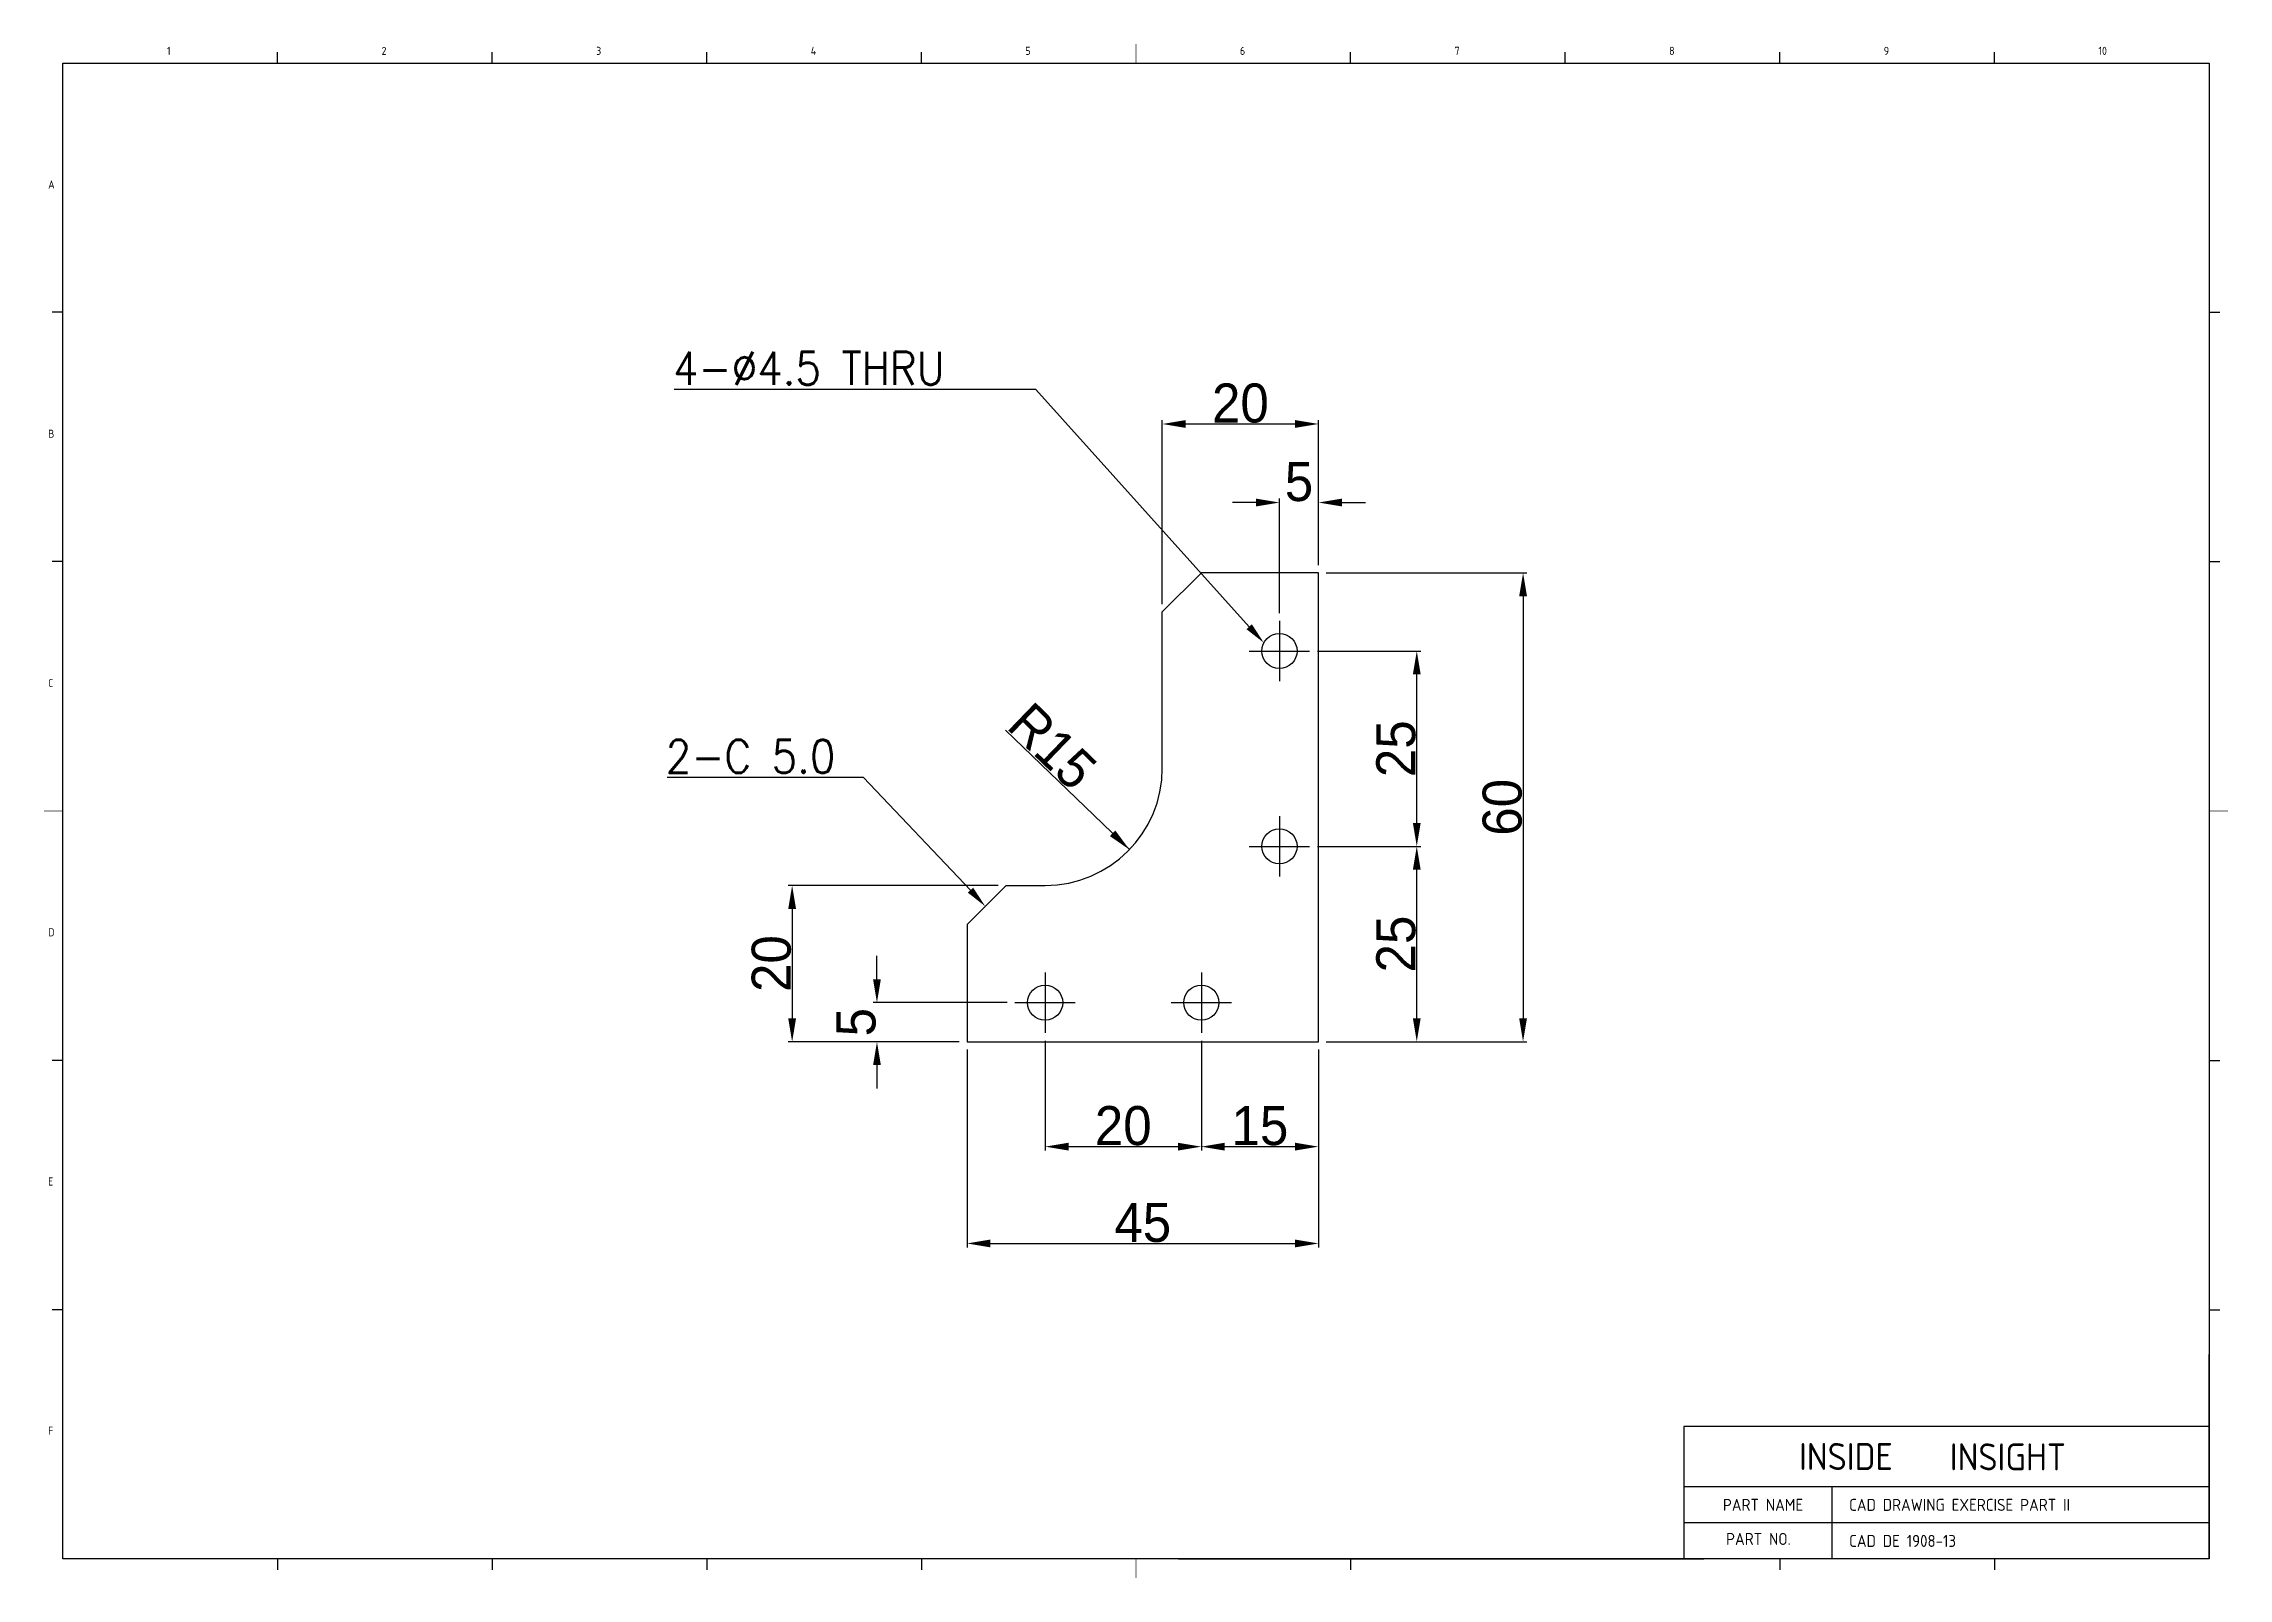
# Model space of a CAD drawing. Header units: inches. Extents: x 328 to 12229, y 132 to 477.
# Drawn here: x 10490.5 to 10770.2, y 133.4 to 329.8 of the extents above; entities that cross this region are included whole.
import ezdxf

# ---------------------------------------------------------------- set-up
doc = ezdxf.new("R2010")
doc.units = ezdxf.units.IN
doc.header["$MEASUREMENT"] = 0
doc.linetypes.add('C2', pattern=[7.05, 6, -0.4, 0.25, -0.4])
doc.linetypes.add('D2', pattern=[11.2, 8, -0.8, 0.4, -0.8, 0.4, -0.8])
doc.layers.add('1', color=1, linetype='C2')
doc.layers.add('3', color=3, linetype='D2')
doc.layers.add('DIMENSION', color=3, linetype='Continuous', lineweight=25)
doc.styles.add('A', font='GENISO', dxfattribs={"bigfont": 'WHGTXT'})
doc.styles.add('CADRASTD', font='romans.shx', dxfattribs={"width": 0.9, "bigfont": 'fhg.shx'})
doc.styles.get("Standard").update_dxf_attribs({"font": 'gulim.ttc'})
doc.dimstyles.new('Copy of Copy of inside insight-1', dxfattribs={"dimscale": 100, "dimtxt": 5, "dimasz": 3, "dimexe": 0.5, "dimexo": 1, "dimgap": 0.09, "dimtad": 1, "dimdec": 0, "dimzin": 0, "dimdsep": 46, "dimtxsty": 'Standard', "dimcen": 0.09, "dimdle": 1, "dimclrd": 3, "dimclre": 3, "dimclrt": 2, "dimadec": 0, "dimazin": 0, "dimtfac": 1, "dimtdec": 0, "dimtofl": 0, "dimtmove": 0, "dimatfit": 3, "dimfxl": 0, "dimtolj": 1, "dimtzin": 0, "dimarcsym": 0})

msp = doc.modelspace()

# ---------------------------------------------------------------- texts
at = {"linetype": 'Continuous', "style": 'A'}
for s, height, p in [('1', 1.0368, (10506.303463, 328.395832)), ('2', 1.0368, (10533.778663, 328.395832)), ('3', 1.0368, (10561.253863, 328.395832)), ('4', 1.0368, (10588.729063, 328.395832)), ('5', 1.0368, (10616.204263, 328.395832)), ('6', 1.0368, (10643.679463, 328.395832)), ('7', 1.0368, (10671.154663, 328.395832)), ('8', 1.0368, (10698.629863, 328.395832)), ('9', 1.0368, (10726.105063, 328.395832)), ('10', 1.0368, (10753.580263, 328.395832)), ('A', 1.0368, (10491.097063, 311.288632)), ('B', 1.0368, (10491.097063, 279.389752)), ('C', 1.0368, (10491.097063, 247.490872)), ('D', 1.0368, (10491.097063, 215.591992)), ('E', 1.0368, (10491.097063, 183.693112)), ('F', 1.0368, (10491.097063, 151.794232)), ('INSIDE', 3.4510268, (10715.260033, 147.286157)), ('INSIGHT', 3.4510268, (10734.563178, 147.242364)), ('PART NAME', 1.539648, (10705.518196, 142.055224)), ('CAD DRAWING EXERCISE PART II', 1.539648, (10721.674996, 142.055224)), ('PART NO.', 1.539648, (10705.925124, 137.692888)), ('CAD DE 1908-13', 1.539648, (10721.674996, 137.43628))]:
    msp.add_text(s, height=height, dxfattribs=at).set_placement(p)
at = {"layer": 'DIMENSION', "style": 'CADRASTD', "width": 0.9}
for s, p in [('4-%%C4.5 THRU', (10571.101609, 286.17782)), ('2-C 5.0', (10570.172743, 236.497285))]:
    msp.add_text(s, height=4.2336, dxfattribs=at).set_placement(p)

# ---------------------------------------------------------------- blocks, each defined once
blk = doc.blocks.new('*D582')
at = {"layer": 'Defpoints', "color": 0}
for p in [(10618.74, 237.1), (10629.54, 226.68)]:
    blk.add_point(p, dxfattribs=at)
at = {"layer": 'DIMENSION', "color": 3, "lineweight": -2}
blk.add_line((10629.54, 226.68), (10613.68, 241.98), dxfattribs=at)
at = {"layer": 'DIMENSION', "color": 3}
blk.add_solid([(10627.03, 228.41), (10627.73, 229.13), (10629.54, 226.68)], dxfattribs=at)
at = {"layer": 'DIMENSION', "color": 2, "insert": (10619.66, 239.9), "char_height": 5, "attachment_point": 5, "rotation": 316.0379}
blk.add_mtext('\\A1;R15', dxfattribs=at)
blk = doc.blocks.new('*D583')
at = {"layer": 'Defpoints', "color": 0}
for p in [(10614.88, 207.1), (10597.21, 202.1), (10608.74, 202.1)]:
    blk.add_point(p, dxfattribs=at)
at = {"layer": 'DIMENSION', "color": 3, "lineweight": -2}
for p, q in [((10597.21, 210.1), (10597.21, 213.1)), ((10613.88, 207.1), (10596.71, 207.1)), ((10607.74, 202.1), (10596.71, 202.1)), ((10597.21, 199.1), (10597.21, 196.1))]:
    blk.add_line(p, q, dxfattribs=at)
at = {"layer": 'DIMENSION', "color": 3}
for points in [[(10596.71, 210.1), (10597.71, 210.1), (10597.21, 207.1)], [(10597.71, 199.1), (10596.71, 199.1), (10597.21, 202.1)]]:
    blk.add_solid(points, dxfattribs=at)
at = {"layer": 'DIMENSION', "color": 2, "insert": (10594.56, 204.6), "char_height": 5, "attachment_point": 5, "rotation": 90}
blk.add_mtext('\\A1;5', dxfattribs=at)
blk = doc.blocks.new('*D584')
at = {"layer": 'Defpoints', "color": 0}
for p in [(10652.6, 227.1), (10666.32, 227.1), (10653.74, 202.1)]:
    blk.add_point(p, dxfattribs=at)
at = {"layer": 'DIMENSION', "color": 3, "lineweight": -2}
for p, q in [((10653.6, 227.1), (10666.82, 227.1)), ((10666.32, 205.1), (10666.32, 224.1)), ((10654.74, 202.1), (10666.82, 202.1))]:
    blk.add_line(p, q, dxfattribs=at)
at = {"layer": 'DIMENSION', "color": 3}
for points in [[(10666.82, 224.1), (10665.82, 224.1), (10666.32, 227.1)], [(10665.82, 205.1), (10666.82, 205.1), (10666.32, 202.1)]]:
    blk.add_solid(points, dxfattribs=at)
at = {"layer": 'DIMENSION', "color": 2, "insert": (10663.67, 214.6), "char_height": 5, "attachment_point": 5, "rotation": 90}
blk.add_mtext('\\A1;25', dxfattribs=at)
blk = doc.blocks.new('*D585')
at = {"layer": 'Defpoints', "color": 0}
for p in [(10652.6, 252.1), (10666.32, 252.1), (10652.6, 227.1)]:
    blk.add_point(p, dxfattribs=at)
at = {"layer": 'DIMENSION', "color": 3, "lineweight": -2}
for p, q in [((10653.6, 252.1), (10666.82, 252.1)), ((10666.32, 230.1), (10666.32, 249.1)), ((10653.6, 227.1), (10666.82, 227.1))]:
    blk.add_line(p, q, dxfattribs=at)
at = {"layer": 'DIMENSION', "color": 3}
for points in [[(10666.82, 249.1), (10665.82, 249.1), (10666.32, 252.1)], [(10665.82, 230.1), (10666.82, 230.1), (10666.32, 227.1)]]:
    blk.add_solid(points, dxfattribs=at)
at = {"layer": 'DIMENSION', "color": 2, "insert": (10663.67, 239.6), "char_height": 5, "attachment_point": 5, "rotation": 90}
blk.add_mtext('\\A1;25', dxfattribs=at)
blk = doc.blocks.new('*D586')
at = {"layer": 'Defpoints', "color": 0}
for p in [(10653.74, 262.1), (10653.74, 202.1), (10679.93, 202.1)]:
    blk.add_point(p, dxfattribs=at)
at = {"layer": 'DIMENSION', "color": 3, "lineweight": -2}
for p, q in [((10654.74, 262.1), (10680.43, 262.1)), ((10679.93, 259.1), (10679.93, 205.1)), ((10654.74, 202.1), (10680.43, 202.1))]:
    blk.add_line(p, q, dxfattribs=at)
at = {"layer": 'DIMENSION', "color": 3}
for points in [[(10680.43, 259.1), (10679.43, 259.1), (10679.93, 262.1)], [(10679.43, 205.1), (10680.43, 205.1), (10679.93, 202.1)]]:
    blk.add_solid(points, dxfattribs=at)
at = {"layer": 'DIMENSION', "color": 2, "insert": (10677.28, 232.1), "char_height": 5, "attachment_point": 5, "rotation": 90}
blk.add_mtext('\\A1;60', dxfattribs=at)
blk = doc.blocks.new('*D587')
at = {"layer": 'Defpoints', "color": 0}
for p in [(10653.74, 271.11), (10653.74, 262.1), (10648.74, 255.96)]:
    blk.add_point(p, dxfattribs=at)
at = {"layer": 'DIMENSION', "color": 3, "lineweight": -2}
for p, q in [((10648.74, 256.96), (10648.74, 271.61)), ((10653.74, 263.1), (10653.74, 271.61)), ((10645.74, 271.11), (10642.74, 271.11)), ((10656.74, 271.11), (10659.74, 271.11))]:
    blk.add_line(p, q, dxfattribs=at)
at = {"layer": 'DIMENSION', "color": 3}
for points in [[(10645.74, 270.61), (10645.74, 271.61), (10648.74, 271.11)], [(10656.74, 271.61), (10656.74, 270.61), (10653.74, 271.11)]]:
    blk.add_solid(points, dxfattribs=at)
at = {"layer": 'DIMENSION', "color": 2, "insert": (10651.24, 273.76), "char_height": 5, "attachment_point": 5}
blk.add_mtext('\\A1;5', dxfattribs=at)
blk = doc.blocks.new('*D588')
at = {"layer": 'Defpoints', "color": 0}
for p in [(10653.74, 281.16), (10653.74, 262.1), (10633.74, 257.1)]:
    blk.add_point(p, dxfattribs=at)
at = {"layer": 'DIMENSION', "color": 3, "lineweight": -2}
for p, q in [((10633.74, 258.1), (10633.74, 281.66)), ((10636.74, 281.16), (10650.74, 281.16)), ((10653.74, 263.1), (10653.74, 281.66))]:
    blk.add_line(p, q, dxfattribs=at)
at = {"layer": 'DIMENSION', "color": 3}
for points in [[(10636.74, 281.66), (10636.74, 280.66), (10633.74, 281.16)], [(10650.74, 280.66), (10650.74, 281.66), (10653.74, 281.16)]]:
    blk.add_solid(points, dxfattribs=at)
at = {"layer": 'DIMENSION', "color": 2, "insert": (10643.74, 283.81), "char_height": 5, "attachment_point": 5}
blk.add_mtext('\\A1;20', dxfattribs=at)
blk = doc.blocks.new('*D589')
at = {"layer": 'Defpoints', "color": 0}
for p in [(10613.74, 222.1), (10586.35, 202.1), (10608.74, 202.1)]:
    blk.add_point(p, dxfattribs=at)
at = {"layer": 'DIMENSION', "color": 3, "lineweight": -2}
for p, q in [((10612.74, 222.1), (10585.85, 222.1)), ((10586.35, 219.1), (10586.35, 205.1)), ((10607.74, 202.1), (10585.85, 202.1))]:
    blk.add_line(p, q, dxfattribs=at)
at = {"layer": 'DIMENSION', "color": 3}
for points in [[(10586.85, 219.1), (10585.85, 219.1), (10586.35, 222.1)], [(10585.85, 205.1), (10586.85, 205.1), (10586.35, 202.1)]]:
    blk.add_solid(points, dxfattribs=at)
at = {"layer": 'DIMENSION', "color": 2, "insert": (10583.7, 212.1), "char_height": 5, "attachment_point": 5, "rotation": 90}
blk.add_mtext('\\A1;20', dxfattribs=at)
blk = doc.blocks.new('*D590')
at = {"layer": 'Defpoints', "color": 0}
for p in [(10638.74, 203.23), (10653.74, 202.1), (10653.74, 188.67)]:
    blk.add_point(p, dxfattribs=at)
at = {"layer": 'DIMENSION', "color": 3, "lineweight": -2}
for p, q in [((10638.74, 202.23), (10638.74, 188.17)), ((10653.74, 201.1), (10653.74, 188.17)), ((10641.74, 188.67), (10650.74, 188.67))]:
    blk.add_line(p, q, dxfattribs=at)
at = {"layer": 'DIMENSION', "color": 3}
for points in [[(10641.74, 189.17), (10641.74, 188.17), (10638.74, 188.67)], [(10650.74, 188.17), (10650.74, 189.17), (10653.74, 188.67)]]:
    blk.add_solid(points, dxfattribs=at)
at = {"layer": 'DIMENSION', "color": 2, "insert": (10646.24, 191.33), "char_height": 5, "attachment_point": 5}
blk.add_mtext('\\A1;15', dxfattribs=at)
blk = doc.blocks.new('*D591')
at = {"layer": 'Defpoints', "color": 0}
for p in [(10618.74, 203.23), (10638.74, 203.23), (10638.74, 188.67)]:
    blk.add_point(p, dxfattribs=at)
at = {"layer": 'DIMENSION', "color": 3, "lineweight": -2}
for p, q in [((10618.74, 202.23), (10618.74, 188.17)), ((10638.74, 202.23), (10638.74, 188.17)), ((10621.74, 188.67), (10635.74, 188.67))]:
    blk.add_line(p, q, dxfattribs=at)
at = {"layer": 'DIMENSION', "color": 3}
for points in [[(10621.74, 189.17), (10621.74, 188.17), (10618.74, 188.67)], [(10635.74, 188.17), (10635.74, 189.17), (10638.74, 188.67)]]:
    blk.add_solid(points, dxfattribs=at)
at = {"layer": 'DIMENSION', "color": 2, "insert": (10628.74, 191.33), "char_height": 5, "attachment_point": 5}
blk.add_mtext('\\A1;20', dxfattribs=at)
blk = doc.blocks.new('*D592')
at = {"layer": 'Defpoints', "color": 0}
for p in [(10608.74, 202.1), (10653.74, 202.1), (10653.74, 176.28)]:
    blk.add_point(p, dxfattribs=at)
at = {"layer": 'DIMENSION', "color": 3, "lineweight": -2}
for p, q in [((10608.74, 201.1), (10608.74, 175.78)), ((10653.74, 201.1), (10653.74, 175.78)), ((10611.74, 176.28), (10650.74, 176.28))]:
    blk.add_line(p, q, dxfattribs=at)
at = {"layer": 'DIMENSION', "color": 3}
for points in [[(10611.74, 176.78), (10611.74, 175.78), (10608.74, 176.28)], [(10650.74, 175.78), (10650.74, 176.78), (10653.74, 176.28)]]:
    blk.add_solid(points, dxfattribs=at)
at = {"layer": 'DIMENSION', "color": 2, "insert": (10631.24, 178.94), "char_height": 5, "attachment_point": 5}
blk.add_mtext('\\A1;45', dxfattribs=at)

# ---------------------------------------------------------------- dimensions: what is measured, and where the dimension line sits
at = {"layer": 'DIMENSION'}
for base, p1, p2, picture, middle in [((10653.740514, 281.158325), (10633.740514, 257.097705), (10653.740514, 262.097705), '*D588', (10643.740514, 283.810825)), ((10653.740514, 271.110975), (10648.740514, 255.961823), (10653.740514, 262.097705), '*D587', (10651.240514, 273.760975)), ((10653.740514, 176.280807), (10608.740514, 202.097705), (10653.740514, 202.097705), '*D592', (10631.240514, 178.935807)), ((10638.740514, 188.67486), (10618.740514, 203.233588), (10638.740514, 203.233588), '*D591', (10628.740514, 191.32736)), ((10653.740514, 188.67486), (10638.740514, 203.233588), (10653.740514, 202.097705), '*D590', (10646.240514, 191.33236))]:
    dim = msp.add_linear_dim(base=base, p1=p1, p2=p2, dimstyle='Copy of Copy of inside insight-1', override={"dimscale": 1, "dimsah": 1}, dxfattribs=at)
    dim.commit()
    dim.dimension.update_dxf_attribs({"geometry": picture, "text_midpoint": middle})
for base, p1, p2, picture, middle in [((10679.932716, 202.097705), (10653.740514, 262.097705), (10653.740514, 202.097705), '*D586', (10677.280216, 232.097705)), ((10666.319483, 252.097705), (10652.604632, 227.097705), (10652.604632, 252.097705), '*D585', (10663.666983, 239.597705)), ((10666.319483, 227.097705), (10653.740514, 202.097705), (10652.604632, 227.097705), '*D584', (10663.666983, 214.597705)), ((10586.349282, 202.097705), (10613.740514, 222.097705), (10608.740514, 202.097705), '*D589', (10583.696782, 212.097705)), ((10597.212345, 202.097705), (10614.876397, 207.097705), (10608.740514, 202.097705), '*D583', (10594.562345, 204.597705))]:
    dim = msp.add_linear_dim(base=base, p1=p1, p2=p2, angle=90, dimstyle='Copy of Copy of inside insight-1', override={"dimscale": 1, "dimsah": 1}, dxfattribs=at)
    dim.commit()
    dim.dimension.update_dxf_attribs({"geometry": picture, "text_midpoint": middle})
dim = msp.add_radius_dim(center=(10618.740514, 237.097705), mpoint=(10629.537508, 226.684977), dimstyle='Copy of Copy of inside insight-1', override={"dimscale": 1, "dimsah": 1}, dxfattribs=at)
dim.commit()
dim.dimension.update_dxf_attribs({"geometry": '*D582', "text_midpoint": (10617.815058, 237.990225), "dimtype": 164})

# ---------------------------------------------------------------- linework, layer by layer
at = {"linetype": 'Continuous'}
for p, q in [((10492.997863, 327.359032), (10767.749863, 327.359032)), ((10492.997863, 135.896632), (10492.997863, 327.359032)), ((10767.749863, 327.359032), (10767.749863, 135.896632)), ((10767.749863, 135.896632), (10492.997863, 135.896632))]:
    msp.add_line(p, q, dxfattribs=at)
at = {"lineweight": 25}
for p, q in [((10638.740514, 262.097705), (10633.740514, 257.097705)), ((10653.740514, 262.097705), (10638.740514, 262.097705)), ((10653.740514, 202.097705), (10653.740514, 262.097705)), ((10633.740514, 237.097705), (10633.740514, 257.097705)), ((10613.740514, 222.097705), (10608.740514, 217.097705)), ((10613.740514, 222.097705), (10618.740514, 222.097705)), ((10608.740514, 217.097705), (10608.740514, 202.097705)), ((10608.740514, 202.097705), (10653.740514, 202.097705))]:
    msp.add_line(p, q, dxfattribs=at)
for centre in [(10648.740514, 252.097705), (10648.740514, 227.097705), (10618.740514, 207.097705), (10638.740514, 207.097705)]:
    msp.add_circle(centre, 2.25, dxfattribs=at)
msp.add_arc((10618.740514, 237.097705), 15, 270, 0, dxfattribs=at)
at = {"color": 1}
for points in [[(10644.516547, 254.898881), (10646.750336, 253.14732), (10645.205366, 255.528674)], [(10608.839379, 221.18192), (10611.073168, 219.430359), (10609.528199, 221.811713)]]:
    msp.add_solid(points, dxfattribs=at)
at = {"layer": '1', "ltscale": 1.5}
for p, q in [((10648.740514, 255.961823), (10648.740514, 248.233588)), ((10644.876397, 252.097705), (10652.604632, 252.097705)), ((10648.740514, 230.961823), (10648.740514, 223.233588)), ((10644.876397, 227.097705), (10652.604632, 227.097705)), ((10618.740514, 210.961823), (10618.740514, 203.233588)), ((10638.740514, 210.961823), (10638.740514, 203.233588)), ((10614.876397, 207.097705), (10622.604632, 207.097705)), ((10634.876397, 207.097705), (10642.604632, 207.097705))]:
    msp.add_line(p, q, dxfattribs=at)
at = {"layer": '3', "color": 3, "linetype": 'Continuous'}
for p, q in [((10520.473063, 327.359032), (10520.473063, 328.741432)), ((10547.948263, 327.359032), (10547.948263, 328.741432)), ((10602.898663, 327.359032), (10602.898663, 328.741432)), ((10657.849063, 327.359032), (10657.849063, 328.741432)), ((10685.324263, 327.359032), (10685.324263, 328.741432)), ((10712.799463, 327.359032), (10712.799463, 328.741432)), ((10740.274663, 327.359032), (10740.274663, 328.741432)), ((10492.997863, 295.460152), (10491.615463, 295.460152)), ((10767.749863, 295.460152), (10769.132263, 295.460152)), ((10492.997863, 263.561272), (10491.615463, 263.561272)), ((10767.749863, 263.561272), (10769.132263, 263.561272)), ((10492.997863, 199.694392), (10491.615463, 199.694392)), ((10767.749863, 199.694392), (10769.132263, 199.694392)), ((10492.997863, 167.795512), (10491.615463, 167.795512)), ((10767.749863, 167.795512), (10769.132263, 167.795512)), ((10767.749863, 135.896632), (10767.749863, 162.070648)), ((10767.749863, 152.83276), (10700.518567, 152.83276)), ((10700.518567, 152.83276), (10700.518567, 135.896632)), ((10767.749863, 145.13452), (10700.518567, 145.13452)), ((10719.507559, 135.896632), (10719.507559, 145.13452)), ((10767.749863, 140.515576), (10700.518567, 140.515576)), ((10520.473063, 135.896632), (10520.473063, 134.514232)), ((10547.948263, 135.896632), (10547.948263, 134.514232)), ((10575.423463, 135.896632), (10575.423463, 134.514232)), ((10602.898663, 135.896632), (10602.898663, 134.514232)), ((10635.827121, 135.896632), (10703.058417, 135.896632)), ((10657.849063, 135.896632), (10657.849063, 134.514232)), ((10712.799463, 135.896632), (10712.799463, 134.514232)), ((10740.274663, 135.896632), (10740.274663, 134.514232))]:
    msp.add_line(p, q, dxfattribs=at)
at = {"layer": '3', "linetype": 'Continuous'}
msp.add_line((10575.423463, 327.359032), (10575.423463, 328.741432), dxfattribs=at)
at = {"layer": '3', "color": 3, "linetype": 'Continuous', "const_width": 0.10368}
for points in [[(10630.373863, 327.359032), (10630.373863, 329.778232)], [(10492.997863, 231.627832), (10490.578663, 231.627832)], [(10767.749863, 231.627832), (10770.169063, 231.627832)], [(10630.373863, 135.896632), (10630.373863, 133.477432)]]:
    msp.add_lwpolyline(points, dxfattribs=at)
at = {"layer": 'DIMENSION'}
for points in [[(10644.860957, 255.213777), (10617.530053, 285.58982), (10571.264742, 285.58982)], [(10609.183789, 221.496817), (10595.467117, 235.909285), (10570.335876, 235.909285)]]:
    msp.add_lwpolyline(points, dxfattribs=at)

msp.set_redraw_order([(e.dxf.handle, doc.entitydb.next_handle()) for e in msp.query("TEXT MTEXT ATTDEF DIMENSION ARC_DIMENSION")])  # texts and dimensions are drawn at this point

doc.saveas('drawing.dxf')
